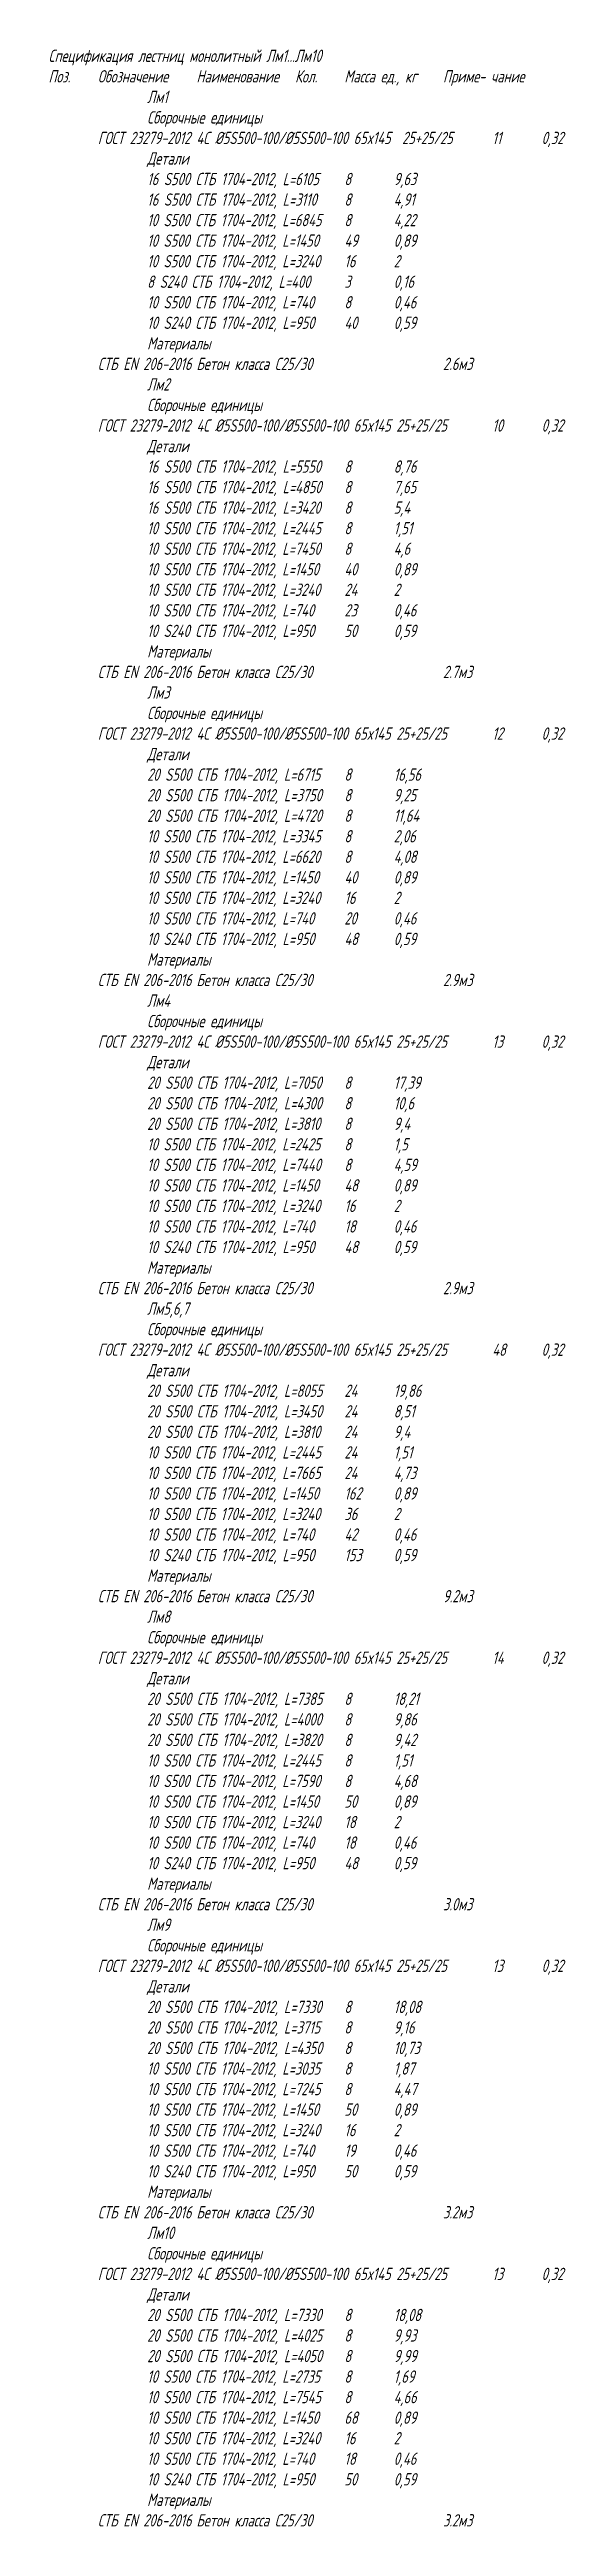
# Model space of a CAD drawing. Header units: millimetres. Extents: x 37106 to 280982, y -20648 to 46529.
# Drawn here: x 280835 to 280982, y -19936 to -19227 of the extents above; entities that cross this region are included whole.
import ezdxf

# ---------------------------------------------------------------- set-up
doc = ezdxf.new("R2010")
doc.units = ezdxf.units.MM
doc.layers.add('Обозначение', color=94, linetype='Continuous', lineweight=25)
doc.styles.get("Standard").update_dxf_attribs({"font": 'simplex.shx', "width": 0.7, "oblique": 15, "height": 3})

msp = doc.modelspace()

# ---------------------------------------------------------------- texts
at = {"layer": 'Обозначение', "insert": (280834.33, -19227), "char_height": 3.5278, "width": 192.6167, "attachment_point": 1}
msp.add_mtext('Спецификация лестниц монолитный Лм1...Лм10^I ^I ^I ^I ^I \\PПоз.^IОбозначение^IНаименование^IКол.^IМасса ед., кг^IПриме- чание\\P^I^IЛм1^I^I^I\\P ^I ^IСборочные единицы ^I ^I^I\\P  ^IГОСТ 23279-2012^I4С %%C5S500-100/%%C5S500-100 65x145  25+25/25^I11^I0,32^I\\P ^I ^IДетали^I ^I ^I\\P ^I ^I16 S500 СТБ 1704-2012, L=6105^I8^I9,63^I \\P ^I ^I16 S500 СТБ 1704-2012, L=3110^I8^I4,91^I \\P ^I ^I10 S500 СТБ 1704-2012, L=6845^I8^I4,22^I \\P ^I ^I10 S500 СТБ 1704-2012, L=1450^I49^I0,89^I \\P ^I ^I10 S500 СТБ 1704-2012, L=3240^I16^I2^I \\P ^I ^I8 S240 СТБ 1704-2012, L=400^I3^I0,16^I \\P ^I ^I10 S500 СТБ 1704-2012, L=740^I8^I0,46^I \\P ^I ^I10 S240 СТБ 1704-2012, L=950^I40^I0,59^I \\P ^I ^IМатериалы^I ^I ^I\\P ^IСТБ EN 206-2016^IБетон класса С25/30 ^I ^I ^I2.6м3\\P^I^IЛм2^I^I^I\\P ^I ^IСборочные единицы ^I ^I^I\\P  ^IГОСТ 23279-2012^I4С %%C5S500-100/%%C5S500-100 65x145 25+25/25^I10^I0,32^I\\P ^I ^IДетали^I ^I ^I\\P ^I ^I16 S500 СТБ 1704-2012, L=5550^I8^I8,76^I \\P ^I ^I16 S500 СТБ 1704-2012, L=4850^I8^I7,65^I \\P ^I ^I16 S500 СТБ 1704-2012, L=3420^I8^I5,4^I \\P ^I ^I10 S500 СТБ 1704-2012, L=2445^I8^I1,51^I \\P ^I ^I10 S500 СТБ 1704-2012, L=7450^I8^I4,6^I \\P ^I ^I10 S500 СТБ 1704-2012, L=1450^I40^I0,89^I \\P ^I ^I10 S500 СТБ 1704-2012, L=3240^I24^I2^I \\P ^I ^I10 S500 СТБ 1704-2012, L=740^I23^I0,46^I \\P ^I ^I10 S240 СТБ 1704-2012, L=950^I50^I0,59^I \\P ^I ^IМатериалы^I ^I ^I\\P ^IСТБ EN 206-2016^IБетон класса С25/30 ^I ^I ^I2.7м3\\P^I^IЛм3^I^I^I\\P ^I ^IСборочные единицы ^I ^I^I\\P  ^IГОСТ 23279-2012^I4С %%C5S500-100/%%C5S500-100 65x145 25+25/25^I12^I0,32^I\\P ^I ^IДетали^I ^I ^I\\P ^I ^I20 S500 СТБ 1704-2012, L=6715^I8^I16,56^I \\P ^I ^I20 S500 СТБ 1704-2012, L=3750^I8^I9,25^I \\P ^I ^I20 S500 СТБ 1704-2012, L=4720^I8^I11,64^I \\P ^I ^I10 S500 СТБ 1704-2012, L=3345^I8^I2,06^I \\P ^I ^I10 S500 СТБ 1704-2012, L=6620^I8^I4,08^I \\P ^I ^I10 S500 СТБ 1704-2012, L=1450^I40^I0,89^I \\P ^I ^I10 S500 СТБ 1704-2012, L=3240^I16^I2^I \\P ^I ^I10 S500 СТБ 1704-2012, L=740^I20^I0,46^I \\P ^I ^I10 S240 СТБ 1704-2012, L=950^I48^I0,59^I \\P ^I ^IМатериалы^I ^I ^I\\P ^IСТБ EN 206-2016^IБетон класса С25/30 ^I ^I ^I2.9м3\\P^I^IЛм4^I^I^I\\P ^I ^IСборочные единицы ^I ^I^I\\P  ^IГОСТ 23279-2012^I4С %%C5S500-100/%%C5S500-100 65x145 25+25/25^I13^I0,32^I\\P ^I ^IДетали^I ^I ^I\\P ^I ^I20 S500 СТБ 1704-2012, L=7050^I8^I17,39^I \\P ^I ^I20 S500 СТБ 1704-2012, L=4300^I8^I10,6^I \\P ^I ^I20 S500 СТБ 1704-2012, L=3810^I8^I9,4^I \\P ^I ^I10 S500 СТБ 1704-2012, L=2425^I8^I1,5^I \\P ^I ^I10 S500 СТБ 1704-2012, L=7440^I8^I4,59^I \\P ^I ^I10 S500 СТБ 1704-2012, L=1450^I48^I0,89^I \\P ^I ^I10 S500 СТБ 1704-2012, L=3240^I16^I2^I \\P ^I ^I10 S500 СТБ 1704-2012, L=740^I18^I0,46^I \\P ^I ^I10 S240 СТБ 1704-2012, L=950^I48^I0,59^I \\P ^I ^IМатериалы^I ^I ^I\\P ^IСТБ EN 206-2016^IБетон класса С25/30 ^I ^I ^I2.9м3\\P^I^IЛм5,6,7^I^I^I\\P ^I ^IСборочные единицы ^I ^I^I\\P  ^IГОСТ 23279-2012^I4С %%C5S500-100/%%C5S500-100 65x145 25+25/25^I48^I0,32^I\\P ^I ^IДетали^I ^I ^I\\P ^I ^I20 S500 СТБ 1704-2012, L=8055^I24^I19,86^I \\P ^I ^I20 S500 СТБ 1704-2012, L=3450^I24^I8,51^I \\P ^I ^I20 S500 СТБ 1704-2012, L=3810^I24^I9,4^I \\P ^I ^I10 S500 СТБ 1704-2012, L=2445^I24^I1,51^I \\P ^I ^I10 S500 СТБ 1704-2012, L=7665^I24^I4,73^I \\P ^I ^I10 S500 СТБ 1704-2012, L=1450^I162^I0,89^I \\P ^I ^I10 S500 СТБ 1704-2012, L=3240^I36^I2^I \\P ^I ^I10 S500 СТБ 1704-2012, L=740^I42^I0,46^I \\P ^I ^I10 S240 СТБ 1704-2012, L=950^I153^I0,59^I \\P ^I ^IМатериалы^I ^I ^I\\P ^IСТБ EN 206-2016^IБетон класса С25/30 ^I ^I ^I9.2м3\\P^I^IЛм8^I^I^I\\P ^I ^IСборочные единицы ^I ^I^I\\P  ^IГОСТ 23279-2012^I4С %%C5S500-100/%%C5S500-100 65x145 25+25/25^I14^I0,32^I\\P ^I ^IДетали^I ^I ^I\\P ^I ^I20 S500 СТБ 1704-2012, L=7385^I8^I18,21^I \\P ^I ^I20 S500 СТБ 1704-2012, L=4000^I8^I9,86^I \\P ^I ^I20 S500 СТБ 1704-2012, L=3820^I8^I9,42^I \\P ^I ^I10 S500 СТБ 1704-2012, L=2445^I8^I1,51^I \\P ^I ^I10 S500 СТБ 1704-2012, L=7590^I8^I4,68^I \\P ^I ^I10 S500 СТБ 1704-2012, L=1450^I50^I0,89^I \\P ^I ^I10 S500 СТБ 1704-2012, L=3240^I18^I2^I \\P ^I ^I10 S500 СТБ 1704-2012, L=740^I18^I0,46^I \\P ^I ^I10 S240 СТБ 1704-2012, L=950^I48^I0,59^I \\P ^I ^IМатериалы^I ^I ^I\\P ^IСТБ EN 206-2016^IБетон класса С25/30 ^I ^I ^I3.0м3\\P^I^IЛм9^I^I^I\\P ^I ^IСборочные единицы ^I ^I^I\\P  ^IГОСТ 23279-2012^I4С %%C5S500-100/%%C5S500-100 65x145 25+25/25^I13^I0,32^I\\P ^I ^IДетали^I ^I ^I\\P ^I ^I20 S500 СТБ 1704-2012, L=7330^I8^I18,08^I \\P ^I ^I20 S500 СТБ 1704-2012, L=3715^I8^I9,16^I \\P ^I ^I20 S500 СТБ 1704-2012, L=4350^I8^I10,73^I \\P ^I ^I10 S500 СТБ 1704-2012, L=3035^I8^I1,87^I \\P ^I ^I10 S500 СТБ 1704-2012, L=7245^I8^I4,47^I \\P ^I ^I10 S500 СТБ 1704-2012, L=1450^I50^I0,89^I \\P ^I ^I10 S500 СТБ 1704-2012, L=3240^I16^I2^I \\P ^I ^I10 S500 СТБ 1704-2012, L=740^I19^I0,46^I \\P ^I ^I10 S240 СТБ 1704-2012, L=950^I50^I0,59^I \\P ^I ^IМатериалы^I ^I ^I\\P ^IСТБ EN 206-2016^IБетон класса С25/30 ^I ^I ^I3.2м3\\P^I^IЛм10^I^I^I\\P ^I ^IСборочные единицы ^I ^I^I\\P  ^IГОСТ 23279-2012^I4С %%C5S500-100/%%C5S500-100 65x145 25+25/25^I13^I0,32^I\\P ^I ^IДетали^I ^I ^I\\P ^I ^I20 S500 СТБ 1704-2012, L=7330^I8^I18,08^I \\P ^I ^I20 S500 СТБ 1704-2012, L=4025^I8^I9,93^I \\P ^I ^I20 S500 СТБ 1704-2012, L=4050^I8^I9,99^I \\P ^I ^I10 S500 СТБ 1704-2012, L=2735^I8^I1,69^I \\P ^I ^I10 S500 СТБ 1704-2012, L=7545^I8^I4,66^I \\P ^I ^I10 S500 СТБ 1704-2012, L=1450^I68^I0,89^I \\P ^I ^I10 S500 СТБ 1704-2012, L=3240^I16^I2^I \\P ^I ^I10 S500 СТБ 1704-2012, L=740^I18^I0,46^I \\P ^I ^I10 S240 СТБ 1704-2012, L=950^I50^I0,59^I \\P ^I ^IМатериалы^I ^I ^I\\P ^IСТБ EN 206-2016^IБетон класса С25/30 ^I ^I ^I3.2м3\\P', dxfattribs=at)

doc.saveas('drawing.dxf')
